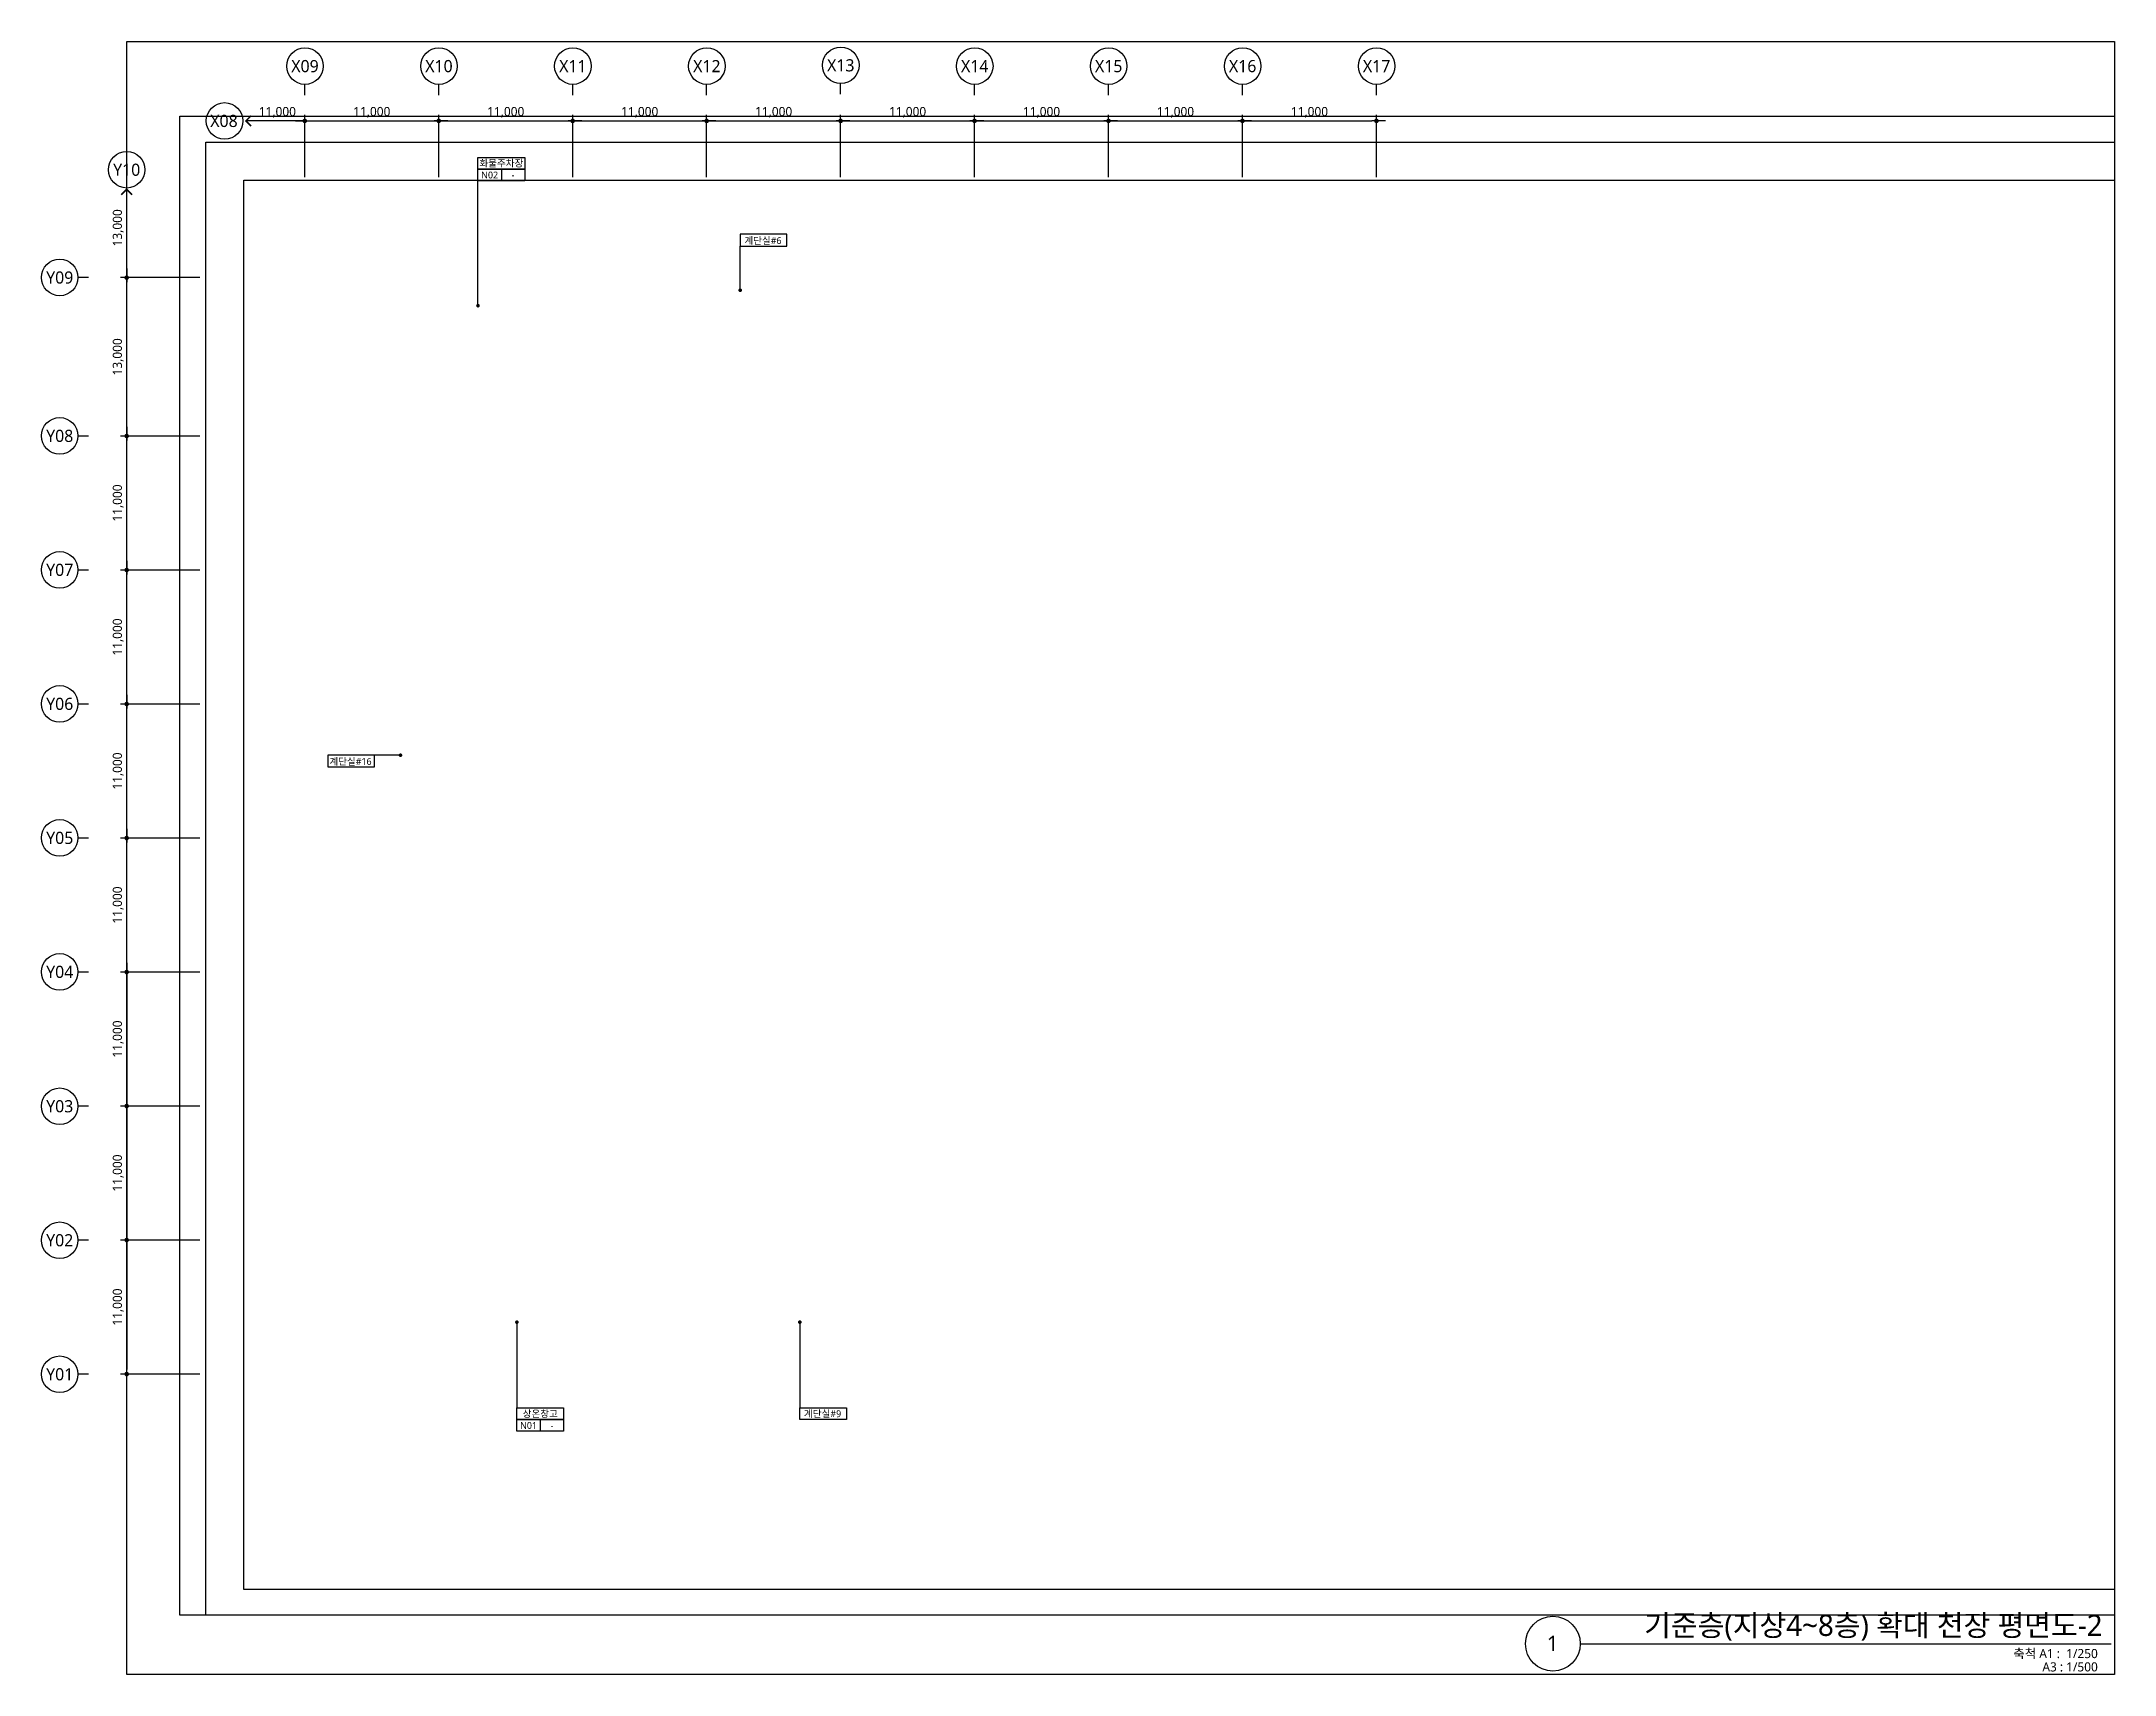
# Model space of a CAD drawing. Header units: millimetres. Extents: x 717452 to 1115512, y -611281 to 2012373.
# Drawn here: x 920452 to 1090690, y 1135825 to 1269873 of the extents above; entities that cross this region are included whole.
import ezdxf
from ezdxf.enums import TextEntityAlignment as Align

# ---------------------------------------------------------------- set-up
doc = ezdxf.new("R2010")
doc.units = ezdxf.units.MM
doc.header["$PDSIZE"] = -10
doc.layers.get('0').update_dxf_attribs({"linetype": 'CONTINUOUS'})
doc.layers.get('DEFPOINTS').update_dxf_attribs({"color": 146, "linetype": 'CONTINUOUS'})
for name, color, linetype, lineweight in [('A-AXIS-BUBL', 7, 'CONTINUOUS', 25), ('A-DIMS', 7, 'CONTINUOUS', 25), ('A-MKXS-LEAD', 7, 'CONTINUOUS', 25), ('A-MKXX-NAME', 3, 'CONTINUOUS', 25), ('A-MKXX-SYMB', 7, 'CONTINUOUS', 25), ('A-XXXX-SYMB', 7, 'CONTINUOUS', 25), ('A-XXXX-TXT1', 3, 'CONTINUOUS', 25), ('A-XXXX-TXT2', 3, 'CONTINUOUS', 25)]:
    doc.layers.add(name, color=color, linetype=linetype, lineweight=lineweight)
doc.styles.add('HY울릉도L', font='H2GTRE.TTF')
doc.styles.add('맑은 고딕', font='malgun.ttf')
doc.styles.add('맑은고딕', font='malgun.ttf')
doc.dimstyles.new('CDIM', dxfattribs={"dimtxt": 3, "dimasz": 1.5, "dimexe": 2, "dimexo": 1, "dimgap": 1, "dimtad": 1, "dimdec": 0, "dimrnd": 0.5, "dimzin": 0, "dimdsep": 32, "dimlunit": 6, "dimtxsty": 'HY울릉도L', "dimblk1": '_CIDOT', "dimblk2": '_CIDOT', "dimsah": 1, "dimcen": 5.5, "dimclrd": 2, "dimclre": 2, "dimclrt": 7, "dimadec": 0, "dimazin": 0, "dimtfac": 1, "dimtdec": 0, "dimtix": 1, "dimtmove": 2, "dimatfit": 1, "dimldrblk": '_CIDOT', "dimfxl": 1, "dimtolj": 1, "dimtzin": 0, "dimlwd": -1, "dimarcsym": 0})

msp = doc.modelspace()

# ---------------------------------------------------------------- texts
at = {"layer": 'A-MKXX-NAME', "style": '맑은고딕'}
for s, p in [('화물주차장', (958219, 1259872)), ('N02', (957259, 1258912)), ('-', (959179, 1258912)), ('계단실#6', (979700, 1253527)), ('계단실#16', (945829, 1210770)), ('N01', (960454, 1156272)), ('상온창고', (961414, 1157232)), ('-', (962374, 1156272)), ('계단실#9', (984594, 1157232))]:
    msp.add_text(s, height=560, dxfattribs=at).set_placement(p, align=Align.MIDDLE_CENTER)
at = {"layer": 'A-XXXX-TXT1', "style": '맑은 고딕'}
msp.add_text('기준층(지상4~8층) 확대 천장 평면도-2', height=1750, dxfattribs=at).set_placement((1089706, 1138467), align=Align.BOTTOM_RIGHT)
msp.add_text('1', height=1250, dxfattribs=at).set_placement((1044538, 1138381), align=Align.MIDDLE)
for s, p in [('축척 A1 :  1/250', (1089317, 1137923)), ('A3 : 1/500', (1089317, 1136829))]:
    msp.add_text(s, height=750, dxfattribs=at).set_placement(p, align=Align.TOP_RIGHT)

# ---------------------------------------------------------------- blocks, each defined once
blk = doc.blocks.new('_CIDOT')
at = {"color": 0, "linetype": 'ByBlock'}
blk.add_line((2, 0), (-1, 0), dxfattribs=at)
at = {"color": 0, "linetype": 'ByBlock', "const_width": 0.5}
blk.add_lwpolyline([(-0.25, 0, 1), (0.25, 0, 1)], format="xyb", close=True, dxfattribs=at)
blk = doc.blocks.new('*D154')
at = {"layer": 'A-DIMS', "lineweight": -2, "transparency": 16777216}
for p, q in [((1019077, -77763), (1019077, -72647)), ((1030077, -77763), (1030077, -72647))]:
    blk.add_line(p, q, dxfattribs=at)
at = {"layer": 'A-DIMS', "transparency": 16777216}
blk.add_line((1019452, -73147), (1029702, -73147), dxfattribs=at)
at = {"layer": 'DEFPOINTS', "color": 0, "transparency": 16777216}
for p in [(1030077, -73147), (1019077, -78013), (1030077, -78013)]:
    blk.add_point(p, dxfattribs=at)
at = {"layer": 'A-DIMS', "transparency": 16777216, "xscale": 375, "yscale": 375, "zscale": 375, "rotation": 180}
blk.add_blockref('_CIDOT', (1019077, -73147), dxfattribs=at)
at = {"layer": 'A-DIMS', "transparency": 16777216, "xscale": 375, "yscale": 375, "zscale": 375}
blk.add_blockref('_CIDOT', (1030077, -73147), dxfattribs=at)
at = {"layer": 'A-DIMS', "color": 3, "transparency": 16777216, "insert": (1024577, -72445), "char_height": 750, "attachment_point": 5, "style": '맑은고딕'}
blk.add_mtext('\\A1;11,000', dxfattribs=at)
blk = doc.blocks.new('*D147')
at = {"layer": 'A-DIMS', "lineweight": -2, "transparency": 16777216}
for p, q in [((1008077, -77763), (1008077, -72647)), ((1019077, -77763), (1019077, -72647))]:
    blk.add_line(p, q, dxfattribs=at)
at = {"layer": 'A-DIMS', "transparency": 16777216}
blk.add_line((1008452, -73147), (1018702, -73147), dxfattribs=at)
at = {"layer": 'DEFPOINTS', "color": 0, "transparency": 16777216}
for p in [(1019077, -73147), (1008077, -78013), (1019077, -78013)]:
    blk.add_point(p, dxfattribs=at)
at = {"layer": 'A-DIMS', "transparency": 16777216, "xscale": 375, "yscale": 375, "zscale": 375, "rotation": 180}
blk.add_blockref('_CIDOT', (1008077, -73147), dxfattribs=at)
at = {"layer": 'A-DIMS', "transparency": 16777216, "xscale": 375, "yscale": 375, "zscale": 375}
blk.add_blockref('_CIDOT', (1019077, -73147), dxfattribs=at)
at = {"layer": 'A-DIMS', "color": 3, "transparency": 16777216, "insert": (1013577, -72445), "char_height": 750, "attachment_point": 5, "style": '맑은고딕'}
blk.add_mtext('\\A1;11,000', dxfattribs=at)
blk = doc.blocks.new('*D148')
at = {"layer": 'A-DIMS', "lineweight": -2, "transparency": 16777216}
for p, q in [((997077, -77763), (997077, -72647)), ((1008077, -77763), (1008077, -72647))]:
    blk.add_line(p, q, dxfattribs=at)
at = {"layer": 'A-DIMS', "transparency": 16777216}
blk.add_line((997452, -73147), (1007702, -73147), dxfattribs=at)
at = {"layer": 'DEFPOINTS', "color": 0, "transparency": 16777216}
for p in [(1008077, -73147), (997077, -78013), (1008077, -78013)]:
    blk.add_point(p, dxfattribs=at)
at = {"layer": 'A-DIMS', "transparency": 16777216, "xscale": 375, "yscale": 375, "zscale": 375, "rotation": 180}
blk.add_blockref('_CIDOT', (997077, -73147), dxfattribs=at)
at = {"layer": 'A-DIMS', "transparency": 16777216, "xscale": 375, "yscale": 375, "zscale": 375}
blk.add_blockref('_CIDOT', (1008077, -73147), dxfattribs=at)
at = {"layer": 'A-DIMS', "color": 3, "transparency": 16777216, "insert": (1002577, -72445), "char_height": 750, "attachment_point": 5, "style": '맑은고딕'}
blk.add_mtext('\\A1;11,000', dxfattribs=at)
blk = doc.blocks.new('*D149')
at = {"layer": 'A-DIMS', "lineweight": -2, "transparency": 16777216}
for p, q in [((986077, -77763), (986077, -72647)), ((997077, -77763), (997077, -72647))]:
    blk.add_line(p, q, dxfattribs=at)
at = {"layer": 'A-DIMS', "transparency": 16777216}
blk.add_line((986452, -73147), (996702, -73147), dxfattribs=at)
at = {"layer": 'DEFPOINTS', "color": 0, "transparency": 16777216}
for p in [(997077, -73147), (986077, -78013), (997077, -78013)]:
    blk.add_point(p, dxfattribs=at)
at = {"layer": 'A-DIMS', "transparency": 16777216, "xscale": 375, "yscale": 375, "zscale": 375, "rotation": 180}
blk.add_blockref('_CIDOT', (986077, -73147), dxfattribs=at)
at = {"layer": 'A-DIMS', "transparency": 16777216, "xscale": 375, "yscale": 375, "zscale": 375}
blk.add_blockref('_CIDOT', (997077, -73147), dxfattribs=at)
at = {"layer": 'A-DIMS', "color": 3, "transparency": 16777216, "insert": (991577, -72445), "char_height": 750, "attachment_point": 5, "style": '맑은고딕'}
blk.add_mtext('\\A1;11,000', dxfattribs=at)
blk = doc.blocks.new('*D150')
at = {"layer": 'A-DIMS', "lineweight": -2, "transparency": 16777216}
for p, q in [((975077, -77763), (975077, -72647)), ((986077, -77763), (986077, -72647))]:
    blk.add_line(p, q, dxfattribs=at)
at = {"layer": 'A-DIMS', "transparency": 16777216}
blk.add_line((975452, -73147), (985702, -73147), dxfattribs=at)
at = {"layer": 'DEFPOINTS', "color": 0, "transparency": 16777216}
for p in [(986077, -73147), (975077, -78013), (986077, -78013)]:
    blk.add_point(p, dxfattribs=at)
at = {"layer": 'A-DIMS', "transparency": 16777216, "xscale": 375, "yscale": 375, "zscale": 375, "rotation": 180}
blk.add_blockref('_CIDOT', (975077, -73147), dxfattribs=at)
at = {"layer": 'A-DIMS', "transparency": 16777216, "xscale": 375, "yscale": 375, "zscale": 375}
blk.add_blockref('_CIDOT', (986077, -73147), dxfattribs=at)
at = {"layer": 'A-DIMS', "color": 3, "transparency": 16777216, "insert": (980577, -72445), "char_height": 750, "attachment_point": 5, "style": '맑은고딕'}
blk.add_mtext('\\A1;11,000', dxfattribs=at)
blk = doc.blocks.new('*D151')
at = {"layer": 'A-DIMS', "lineweight": -2, "transparency": 16777216}
for p, q in [((964077, -77763), (964077, -72647)), ((975077, -77763), (975077, -72647))]:
    blk.add_line(p, q, dxfattribs=at)
at = {"layer": 'A-DIMS', "transparency": 16777216}
blk.add_line((964452, -73147), (974702, -73147), dxfattribs=at)
at = {"layer": 'DEFPOINTS', "color": 0, "transparency": 16777216}
for p in [(975077, -73147), (964077, -78013), (975077, -78013)]:
    blk.add_point(p, dxfattribs=at)
at = {"layer": 'A-DIMS', "transparency": 16777216, "xscale": 375, "yscale": 375, "zscale": 375, "rotation": 180}
blk.add_blockref('_CIDOT', (964077, -73147), dxfattribs=at)
at = {"layer": 'A-DIMS', "transparency": 16777216, "xscale": 375, "yscale": 375, "zscale": 375}
blk.add_blockref('_CIDOT', (975077, -73147), dxfattribs=at)
at = {"layer": 'A-DIMS', "color": 3, "transparency": 16777216, "insert": (969577, -72445), "char_height": 750, "attachment_point": 5, "style": '맑은고딕'}
blk.add_mtext('\\A1;11,000', dxfattribs=at)
blk = doc.blocks.new('*D152')
at = {"layer": 'A-DIMS', "lineweight": -2, "transparency": 16777216}
for p, q in [((953077, -77763), (953077, -72647)), ((964077, -77763), (964077, -72647))]:
    blk.add_line(p, q, dxfattribs=at)
at = {"layer": 'A-DIMS', "transparency": 16777216}
blk.add_line((953452, -73147), (963702, -73147), dxfattribs=at)
at = {"layer": 'DEFPOINTS', "color": 0, "transparency": 16777216}
for p in [(964077, -73147), (953077, -78013), (964077, -78013)]:
    blk.add_point(p, dxfattribs=at)
at = {"layer": 'A-DIMS', "transparency": 16777216, "xscale": 375, "yscale": 375, "zscale": 375, "rotation": 180}
blk.add_blockref('_CIDOT', (953077, -73147), dxfattribs=at)
at = {"layer": 'A-DIMS', "transparency": 16777216, "xscale": 375, "yscale": 375, "zscale": 375}
blk.add_blockref('_CIDOT', (964077, -73147), dxfattribs=at)
at = {"layer": 'A-DIMS', "color": 3, "transparency": 16777216, "insert": (958577, -72445), "char_height": 750, "attachment_point": 5, "style": '맑은고딕'}
blk.add_mtext('\\A1;11,000', dxfattribs=at)
blk = doc.blocks.new('*D153')
at = {"layer": 'A-DIMS', "lineweight": -2, "transparency": 16777216}
for p, q in [((942077, -77763), (942077, -72647)), ((953077, -77763), (953077, -72647))]:
    blk.add_line(p, q, dxfattribs=at)
at = {"layer": 'A-DIMS', "transparency": 16777216}
blk.add_line((942452, -73147), (952702, -73147), dxfattribs=at)
at = {"layer": 'DEFPOINTS', "color": 0, "transparency": 16777216}
for p in [(953077, -73147), (942077, -78013), (953077, -78013)]:
    blk.add_point(p, dxfattribs=at)
at = {"layer": 'A-DIMS', "transparency": 16777216, "xscale": 375, "yscale": 375, "zscale": 375, "rotation": 180}
blk.add_blockref('_CIDOT', (942077, -73147), dxfattribs=at)
at = {"layer": 'A-DIMS', "transparency": 16777216, "xscale": 375, "yscale": 375, "zscale": 375}
blk.add_blockref('_CIDOT', (953077, -73147), dxfattribs=at)
at = {"layer": 'A-DIMS', "color": 3, "transparency": 16777216, "insert": (947577, -72445), "char_height": 750, "attachment_point": 5, "style": '맑은고딕'}
blk.add_mtext('\\A1;11,000', dxfattribs=at)
blk = doc.blocks.new('*D163')
at = {"layer": 'A-DIMS', "lineweight": -2, "transparency": 16777216}
for p, q in [((933452, -86013), (926952, -86013)), ((933452, -99013), (926952, -99013))]:
    blk.add_line(p, q, dxfattribs=at)
at = {"layer": 'A-DIMS', "transparency": 16777216}
blk.add_line((927452, -98638), (927452, -86388), dxfattribs=at)
at = {"layer": 'DEFPOINTS', "color": 0, "transparency": 16777216}
for p in [(927452, -86013), (933702, -86013), (933702, -99013)]:
    blk.add_point(p, dxfattribs=at)
at = {"layer": 'A-DIMS', "transparency": 16777216, "xscale": 375, "yscale": 375, "zscale": 375}
for p, rotation in [((927452, -86013), 90), ((927452, -99013), 270)]:
    blk.add_blockref('_CIDOT', p, dxfattribs=dict(at, rotation=rotation))
at = {"layer": 'A-DIMS', "color": 3, "transparency": 16777216, "insert": (926750, -92513), "char_height": 750, "attachment_point": 5, "rotation": 90, "style": '맑은고딕'}
blk.add_mtext('\\A1;13,000', dxfattribs=at)
blk = doc.blocks.new('*D164')
at = {"layer": 'A-DIMS', "lineweight": -2, "transparency": 16777216}
for p, q in [((933452, -99013), (926952, -99013)), ((933452, -110013), (926952, -110013))]:
    blk.add_line(p, q, dxfattribs=at)
at = {"layer": 'A-DIMS', "transparency": 16777216}
blk.add_line((927452, -109638), (927452, -99388), dxfattribs=at)
at = {"layer": 'DEFPOINTS', "color": 0, "transparency": 16777216}
for p in [(927452, -99013), (933702, -99013), (933702, -110013)]:
    blk.add_point(p, dxfattribs=at)
at = {"layer": 'A-DIMS', "transparency": 16777216, "xscale": 375, "yscale": 375, "zscale": 375}
for p, rotation in [((927452, -99013), 90), ((927452, -110013), 270)]:
    blk.add_blockref('_CIDOT', p, dxfattribs=dict(at, rotation=rotation))
at = {"layer": 'A-DIMS', "color": 3, "transparency": 16777216, "insert": (926750, -104513), "char_height": 750, "attachment_point": 5, "rotation": 90, "style": '맑은고딕'}
blk.add_mtext('\\A1;11,000', dxfattribs=at)
blk = doc.blocks.new('*D165')
at = {"layer": 'A-DIMS', "lineweight": -2, "transparency": 16777216}
for p, q in [((933452, -110013), (926952, -110013)), ((933452, -121013), (926952, -121013))]:
    blk.add_line(p, q, dxfattribs=at)
at = {"layer": 'A-DIMS', "transparency": 16777216}
blk.add_line((927452, -120638), (927452, -110388), dxfattribs=at)
at = {"layer": 'DEFPOINTS', "color": 0, "transparency": 16777216}
for p in [(927452, -110013), (933702, -110013), (933702, -121013)]:
    blk.add_point(p, dxfattribs=at)
at = {"layer": 'A-DIMS', "transparency": 16777216, "xscale": 375, "yscale": 375, "zscale": 375}
for p, rotation in [((927452, -110013), 90), ((927452, -121013), 270)]:
    blk.add_blockref('_CIDOT', p, dxfattribs=dict(at, rotation=rotation))
at = {"layer": 'A-DIMS', "color": 3, "transparency": 16777216, "insert": (926750, -115513), "char_height": 750, "attachment_point": 5, "rotation": 90, "style": '맑은고딕'}
blk.add_mtext('\\A1;11,000', dxfattribs=at)
blk = doc.blocks.new('*D166')
at = {"layer": 'A-DIMS', "lineweight": -2, "transparency": 16777216}
for p, q in [((933452, -121013), (926952, -121013)), ((933452, -132013), (926952, -132013))]:
    blk.add_line(p, q, dxfattribs=at)
at = {"layer": 'A-DIMS', "transparency": 16777216}
blk.add_line((927452, -131638), (927452, -121388), dxfattribs=at)
at = {"layer": 'DEFPOINTS', "color": 0, "transparency": 16777216}
for p in [(927452, -121013), (933702, -121013), (933702, -132013)]:
    blk.add_point(p, dxfattribs=at)
at = {"layer": 'A-DIMS', "transparency": 16777216, "xscale": 375, "yscale": 375, "zscale": 375}
for p, rotation in [((927452, -121013), 90), ((927452, -132013), 270)]:
    blk.add_blockref('_CIDOT', p, dxfattribs=dict(at, rotation=rotation))
at = {"layer": 'A-DIMS', "color": 3, "transparency": 16777216, "insert": (926750, -126513), "char_height": 750, "attachment_point": 5, "rotation": 90, "style": '맑은고딕'}
blk.add_mtext('\\A1;11,000', dxfattribs=at)
blk = doc.blocks.new('*D167')
at = {"layer": 'A-DIMS', "lineweight": -2, "transparency": 16777216}
for p, q in [((933452, -132013), (926952, -132013)), ((933452, -143013), (926952, -143013))]:
    blk.add_line(p, q, dxfattribs=at)
at = {"layer": 'A-DIMS', "transparency": 16777216}
blk.add_line((927452, -142638), (927452, -132388), dxfattribs=at)
at = {"layer": 'DEFPOINTS', "color": 0, "transparency": 16777216}
for p in [(927452, -132013), (933702, -132013), (933702, -143013)]:
    blk.add_point(p, dxfattribs=at)
at = {"layer": 'A-DIMS', "transparency": 16777216, "xscale": 375, "yscale": 375, "zscale": 375}
for p, rotation in [((927452, -132013), 90), ((927452, -143013), 270)]:
    blk.add_blockref('_CIDOT', p, dxfattribs=dict(at, rotation=rotation))
at = {"layer": 'A-DIMS', "color": 3, "transparency": 16777216, "insert": (926750, -137513), "char_height": 750, "attachment_point": 5, "rotation": 90, "style": '맑은고딕'}
blk.add_mtext('\\A1;11,000', dxfattribs=at)
blk = doc.blocks.new('*D168')
at = {"layer": 'A-DIMS', "lineweight": -2, "transparency": 16777216}
for p, q in [((933452, -165013), (926952, -165013)), ((933452, -176013), (926952, -176013))]:
    blk.add_line(p, q, dxfattribs=at)
at = {"layer": 'A-DIMS', "transparency": 16777216}
blk.add_line((927452, -165388), (927452, -175638), dxfattribs=at)
at = {"layer": 'DEFPOINTS', "color": 0, "transparency": 16777216}
for p in [(933702, -165013), (927452, -176013), (933702, -176013)]:
    blk.add_point(p, dxfattribs=at)
at = {"layer": 'A-DIMS', "transparency": 16777216, "xscale": 375, "yscale": 375, "zscale": 375}
for p, rotation in [((927452, -165013), 90), ((927452, -176013), 270)]:
    blk.add_blockref('_CIDOT', p, dxfattribs=dict(at, rotation=rotation))
at = {"layer": 'A-DIMS', "color": 3, "transparency": 16777216, "insert": (926750, -170513), "char_height": 750, "attachment_point": 5, "rotation": 90, "style": '맑은고딕'}
blk.add_mtext('\\A1;11,000', dxfattribs=at)
blk = doc.blocks.new('*D169')
at = {"layer": 'A-DIMS', "lineweight": -2, "transparency": 16777216}
for p, q in [((933452, -154013), (926952, -154013)), ((933452, -165013), (926952, -165013))]:
    blk.add_line(p, q, dxfattribs=at)
at = {"layer": 'A-DIMS', "transparency": 16777216}
blk.add_line((927452, -154388), (927452, -164638), dxfattribs=at)
at = {"layer": 'DEFPOINTS', "color": 0, "transparency": 16777216}
for p in [(933702, -154013), (927452, -165013), (933702, -165013)]:
    blk.add_point(p, dxfattribs=at)
at = {"layer": 'A-DIMS', "transparency": 16777216, "xscale": 375, "yscale": 375, "zscale": 375}
for p, rotation in [((927452, -154013), 90), ((927452, -165013), 270)]:
    blk.add_blockref('_CIDOT', p, dxfattribs=dict(at, rotation=rotation))
at = {"layer": 'A-DIMS', "color": 3, "transparency": 16777216, "insert": (926750, -159513), "char_height": 750, "attachment_point": 5, "rotation": 90, "style": '맑은고딕'}
blk.add_mtext('\\A1;11,000', dxfattribs=at)
blk = doc.blocks.new('*D170')
at = {"layer": 'A-DIMS', "lineweight": -2, "transparency": 16777216}
for p, q in [((933452, -143013), (926952, -143013)), ((933452, -154013), (926952, -154013))]:
    blk.add_line(p, q, dxfattribs=at)
at = {"layer": 'A-DIMS', "transparency": 16777216}
blk.add_line((927452, -143388), (927452, -153638), dxfattribs=at)
at = {"layer": 'DEFPOINTS', "color": 0, "transparency": 16777216}
for p in [(933702, -143013), (927452, -154013), (933702, -154013)]:
    blk.add_point(p, dxfattribs=at)
at = {"layer": 'A-DIMS', "transparency": 16777216, "xscale": 375, "yscale": 375, "zscale": 375}
for p, rotation in [((927452, -143013), 90), ((927452, -154013), 270)]:
    blk.add_blockref('_CIDOT', p, dxfattribs=dict(at, rotation=rotation))
at = {"layer": 'A-DIMS', "color": 3, "transparency": 16777216, "insert": (926750, -148513), "char_height": 750, "attachment_point": 5, "rotation": 90, "style": '맑은고딕'}
blk.add_mtext('\\A1;11,000', dxfattribs=at)
blk = doc.blocks.new('Dim250-2')
at = {"const_width": 125}
for points in [[(27518, 135181.2), (27091.1, 134754.3), (27518, 134327.4)], [(16859.5, 128697), (17301.4, 129138.9), (17743.4, 128697)]]:
    blk.add_lwpolyline(points, dxfattribs=at)
at = {"layer": 'A-AXIS-BUBL', "ltscale": 0.2}
for p, q in [((31926.4, 136879.3), (31926.4, 137754.4)), ((42926.4, 136879.3), (42926.4, 137754.4)), ((42926.4, 136879.3), (42926.4, 137754.4)), ((53926.4, 136879.3), (53926.4, 137754.4)), ((64926.4, 136879.3), (64926.4, 137754.4)), ((75926.4, 136945.4), (75926.4, 137820.5)), ((86925.6, 136879.3), (86925.6, 137754.4)), ((97926.4, 136879.3), (97926.4, 137754.4)), ((108926.4, 136879.3), (108926.4, 137754.4)), ((119926.4, 136879.3), (119926.4, 137754.4)), ((14176.4, 121888.1), (13301.3, 121888.1)), ((14176.4, 108888.1), (13301.3, 108888.1)), ((14176.4, 97888.1), (13301.3, 97888.1)), ((14176.4, 86888.1), (13301.3, 86888.1)), ((14176.4, 75888.1), (13301.3, 75888.1)), ((14176.4, 64888.1), (13301.3, 64888.1)), ((14176.4, 53888.1), (13301.3, 53888.1)), ((14176.4, 42888.1), (13301.3, 42888.1)), ((14176.4, 31888.1), (13301.3, 31888.1))]:
    blk.add_line(p, q, dxfattribs=at)
for centre in [(31941.1, 139254.3), (42941.1, 139254.3), (42941.1, 139254.3), (53941.1, 139254.3), (64941.1, 139254.3), (75941.1, 139320.4), (86940.3, 139254.3), (97941.1, 139254.3), (108941.1, 139254.3), (119941.1, 139254.3), (17301.4, 130747.2), (11801.4, 121902.8), (11801.4, 108902.8), (11801.4, 97902.8), (11801.4, 86902.8), (11801.4, 75902.8), (11801.4, 64902.8), (11801.4, 53873.4), (11801.4, 42873.4), (11801.4, 31873.4)]:
    blk.add_circle(centre, 1500, dxfattribs=at)
at = {"layer": 'A-DIMS'}
for p, q in [((31926.4, 134754.3), (27091.1, 134754.3)), ((17301.4, 122263.1), (17301.4, 129138.9))]:
    blk.add_line(p, q, dxfattribs=at)
at = {"layer": 'A-XXXX-SYMB'}
blk.add_circle((25336.9, 134754.3), 1500, dxfattribs=at)
at = {"layer": 'A-DIMS', "color": 3, "insert": (29672.4, 135456.7), "char_height": 750, "attachment_point": 5, "style": '맑은고딕'}
blk.add_mtext('\\A1;11,000', dxfattribs=at)
at = {"layer": 'A-DIMS', "color": 3, "insert": (16601, 125979.4), "char_height": 750, "attachment_point": 5, "rotation": 90, "style": '맑은고딕'}
blk.add_mtext('\\A1;13,000', dxfattribs=at)
at = {"layer": 'A-XXXX-TXT2', "ltscale": 0.2, "style": '맑은고딕'}
for s, p in [('X09', (31941.1, 139254.3)), ('X10', (42941.1, 139254.3)), ('X11', (53941.1, 139254.3)), ('X12', (64941.1, 139254.3)), ('X13', (75941.1, 139320.4)), ('X14', (86940.3, 139254.3)), ('X15', (97941.1, 139254.3)), ('X16', (108941.1, 139254.3)), ('X17', (119941.1, 139254.3)), ('X08', (25288.7, 134754.3)), ('Y10', (17301.4, 130747.2)), ('Y09', (11801.4, 121902.8)), ('Y08', (11801.4, 108902.8)), ('Y07', (11801.4, 97902.8)), ('Y06', (11801.4, 86902.8)), ('Y05', (11801.4, 75902.8)), ('Y04', (11801.4, 64902.8)), ('Y03', (11801.4, 53874.1)), ('Y02', (11801.4, 42874.1)), ('Y01', (11801.4, 31874.1))]:
    blk.add_text(s, height=1000, dxfattribs=at).set_placement(p, align=Align.MIDDLE_CENTER)
at = {"layer": 'A-DIMS'}
for p1, p2, distance, picture, middle in [((31926.4, 129888.1), (42926.4, 129888.1), 4866.2, '*D153', (37426.4, 135456.7)), ((42926.4, 129888.1), (53926.4, 129888.1), 4866.2, '*D152', (48426.4, 135456.7)), ((53926.4, 129888.1), (64926.4, 129888.1), 4866.2, '*D151', (59426.4, 135456.7)), ((64926.4, 129888.1), (75926.4, 129888.1), 4866.2, '*D150', (70426.4, 135456.7)), ((75926.4, 129888.1), (86926.4, 129888.1), 4866.2, '*D149', (81426.4, 135456.7)), ((86926.4, 129888.1), (97926.4, 129888.1), 4866.2, '*D148', (92426.4, 135456.7)), ((97926.4, 129888.1), (108926.4, 129888.1), 4866.2, '*D147', (103426.4, 135456.7)), ((108926.4, 129888.1), (119926.4, 129888.1), 4866.2, '*D154', (114426.4, 135456.7)), ((23551.4, 108888.1), (23551.4, 121888.1), 6250, '*D163', (16599, 115388.1)), ((23551.4, 97888.1), (23551.4, 108888.1), 6250, '*D164', (16599, 103388.1)), ((23551.4, 86888.1), (23551.4, 97888.1), 6250, '*D165', (16599, 92388.1)), ((23551.4, 75888.1), (23551.4, 86888.1), 6250, '*D166', (16599, 81388.1)), ((23551.4, 64888.1), (23551.4, 75888.1), 6250, '*D167', (16599, 70388.1)), ((23551.4, 64888.1), (23551.4, 53888.1), -6250, '*D170', (16599, 59388.1)), ((23551.4, 53888.1), (23551.4, 42888.1), -6250, '*D169', (16599, 48388.1)), ((23551.4, 42888.1), (23551.4, 31888.1), -6250, '*D168', (16599, 37388.1))]:
    dim = blk.add_aligned_dim(p1=p1, p2=p2, distance=distance, dimstyle='CDIM', override={"dimscale": 250, "dimtxsty": '맑은고딕', "dimclrd": 256, "dimclre": 256, "dimclrt": 3}, dxfattribs=at)
    dim.commit()
    dim.dimension.update_dxf_attribs({"geometry": picture, "text_midpoint": middle, "insert": (-910150.9, 207901.6)})

# ---------------------------------------------------------------- linework, layer by layer
at = {"layer": 'A-MKXS-LEAD'}
for p, q in [((956299, 1248184), (956299, 1258432)), ((977833, 1249455), (977833, 1253084)), ((949934, 1211287), (947802, 1211287)), ((959494, 1164747), (959494, 1157712)), ((982727, 1164747), (982727, 1157712))]:
    msp.add_line(p, q, dxfattribs=at)
at = {"layer": 'A-MKXS-LEAD', "const_width": 150}
for points in [[(977908, 1249455, -1), (977758, 1249455, -1)], [(956374, 1248184, -1), (956224, 1248184, -1)], [(949934, 1211362, -1), (949934, 1211212, -1)], [(959569, 1164747, 1), (959419, 1164747, 1)], [(982802, 1164747, 1), (982652, 1164747, 1)]]:
    msp.add_lwpolyline(points, format="xyb", close=True, dxfattribs=at)
at = {"layer": 'A-MKXX-SYMB'}
for p, q in [((958219, 1259392), (958219, 1258432)), ((961414, 1156752), (961414, 1155792))]:
    msp.add_line(p, q, dxfattribs=at)
for points in [[(960139, 1259392), (956299, 1259392), (956299, 1260352), (960139, 1260352)], [(960139, 1258432), (956299, 1258432), (956299, 1259392), (960139, 1259392)], [(981673, 1254044), (977833, 1254044), (977833, 1253084), (981673, 1253084)], [(947802, 1211287), (943962, 1211287), (943962, 1210327), (947802, 1210327)], [(963334, 1156752), (959494, 1156752), (959494, 1157712), (963334, 1157712)], [(986567, 1156752), (982727, 1156752), (982727, 1157712), (986567, 1157712)], [(963334, 1155792), (959494, 1155792), (959494, 1156752), (963334, 1156752)]]:
    msp.add_lwpolyline(points, close=True, dxfattribs=at)
at = {"layer": 'A-XXXX-SYMB'}
msp.add_line((1046817, 1138354), (1090421, 1138354), dxfattribs=at)
msp.add_circle((1044567, 1138354), 2250, dxfattribs=at)
at = {"layer": 'DEFPOINTS'}
for points in [[(927452, 1269873), (1090690, 1269873), (1090690, 1135825), (927452, 1135825)], [(931827, 1263737), (1090690, 1263737), (1090690, 1140687), (931827, 1140687)], [(933952, 1261612), (1090690, 1261612), (1090690, 1140687), (933952, 1140687)], [(937077, 1258487), (1090690, 1258487), (1090690, 1142812), (937077, 1142812)]]:
    msp.add_lwpolyline(points, close=True, dxfattribs=at)

# ---------------------------------------------------------------- block references
at = {"layer": 'A-DIMS'}
msp.add_blockref('Dim250-2', (910151, 1128598), dxfattribs=at)

msp.set_redraw_order([(e.dxf.handle, doc.entitydb.next_handle()) for e in msp.query("TEXT MTEXT ATTDEF DIMENSION ARC_DIMENSION")])  # texts and dimensions are drawn at this point

doc.saveas('drawing.dxf')
